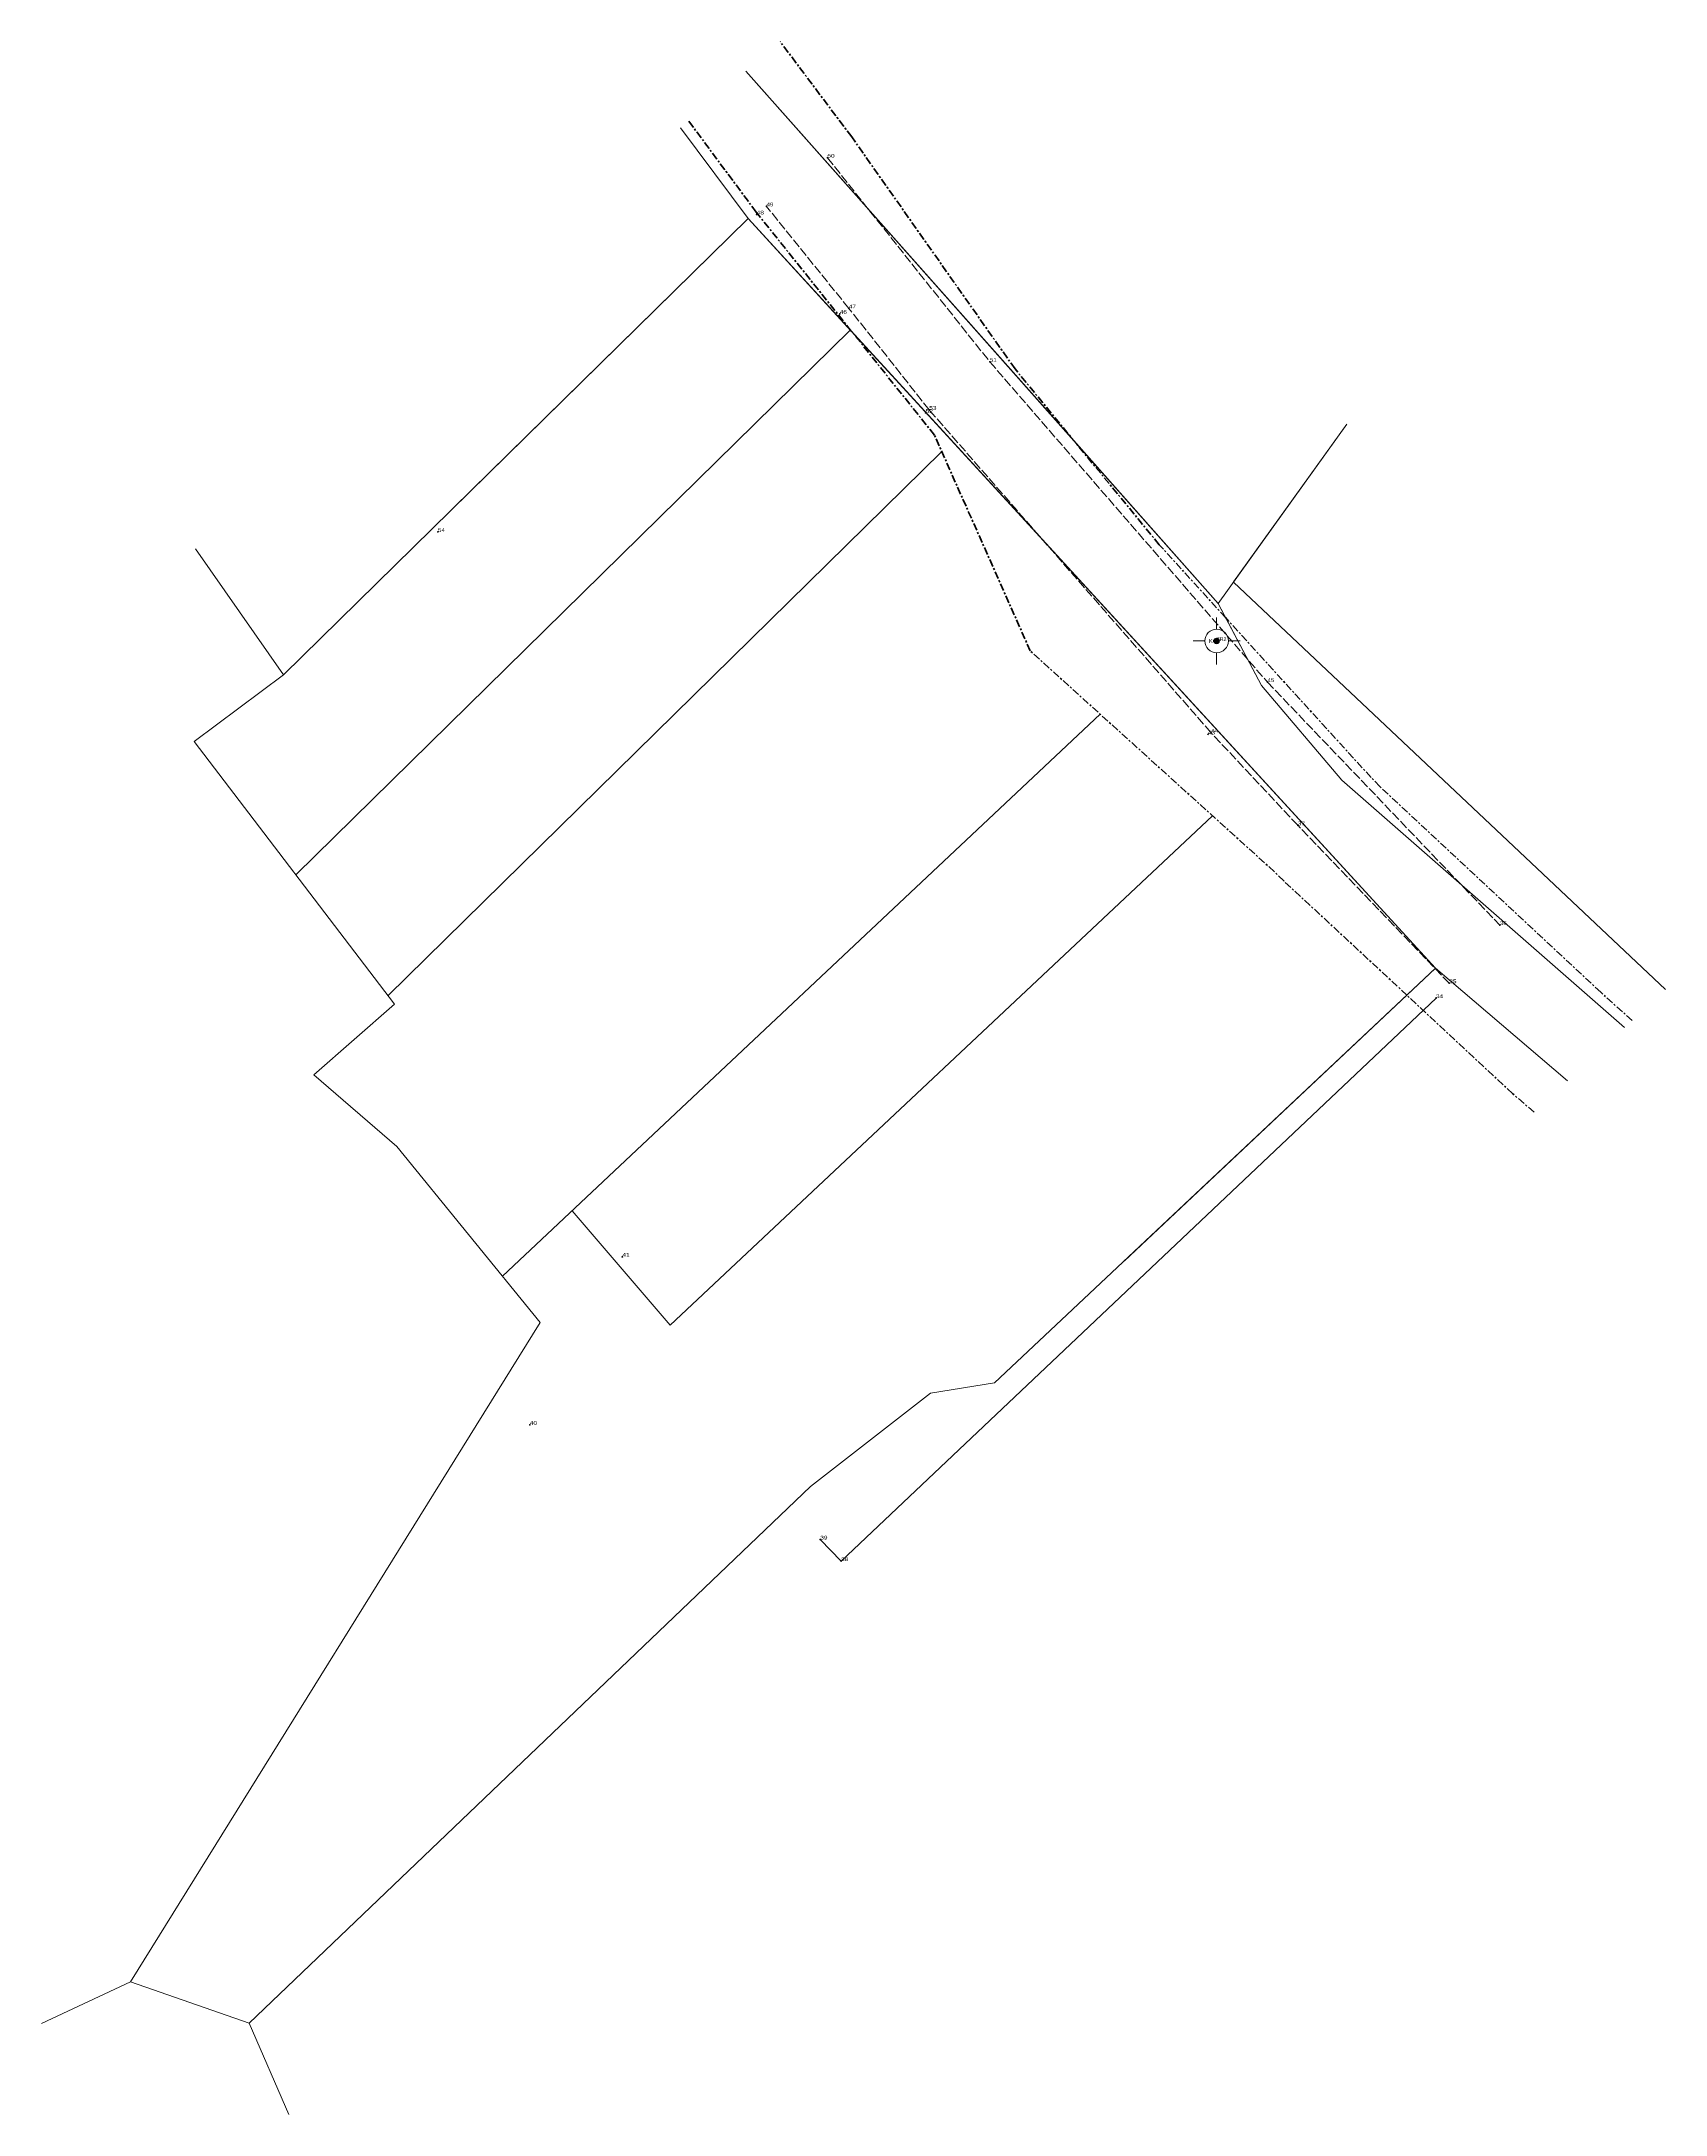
# Model space of a CAD drawing. Header units: metres. Extents: x 551388 to 551474, y 1840867 to 1840977.
import ezdxf
from ezdxf.enums import TextEntityAlignment as Align

# ---------------------------------------------------------------- set-up
doc = ezdxf.new("R2010")
doc.units = ezdxf.units.M
doc.header["$LTSCALE"] = 0.08
doc.header["$PDMODE"] = 32
doc.header["$PDSIZE"] = 0.04
doc.linetypes.add('DOT_DASHED', pattern=[7.7, 5, -1.2, 0.3, -1.2])
doc.linetypes.add('LONG_DASHED', pattern=[7.5, 6, -1.5])
for name, color, linetype, lineweight in [('10', 7, 'Continuous', 13), ('2', 7, 'Continuous', 13), ('23', 7, 'Continuous', 13), ('32', 7, 'Continuous', 13), ('50', 7, 'DOT_DASHED', 40), ('7', 7, 'Continuous', 13)]:
    doc.layers.add(name, color=color, linetype=linetype, lineweight=lineweight)
doc.layers.add('12', color=7, linetype='Continuous')
doc.layers.add('9', color=7, linetype='Continuous')

msp = doc.modelspace()

# ---------------------------------------------------------------- hatches: boundary and pattern name
at = {"layer": '7'}
msp.add_hatch(color=256, dxfattribs=at).paths.add_polyline_path([(551450.23, 1840945.15, 1), (551450.23, 1840945.45, 1)])

# ---------------------------------------------------------------- linework, layer by layer
at = {"layer": '10'}
for p, q in [((551450.31, 1840947.28), (551425.27, 1840975.51)), ((551421.8, 1840972.5), (551425.39, 1840967.69)), ((551430.81, 1840961.79), (551401.4, 1840932.91)), ((551457.14, 1840956.79), (551451.13, 1840948.43)), ((551457.14, 1840956.79), (551451.13, 1840948.43)), ((551435.66, 1840955.34), (551406.29, 1840926.49)), ((551396.08, 1840950.18), (551400.76, 1840943.5)), ((551444.05, 1840941.42), (551412.36, 1840911.63)), ((551450.01, 1840936.04), (551421.26, 1840909.03)), ((551461.84, 1840927.95), (551445.34, 1840912.44)), ((551387.92, 1840872.01), (551392.64, 1840874.22)), ((551392.64, 1840874.22), (551398.94, 1840872.03)), ((551401.03, 1840867.19), (551398.94, 1840872.03))]:
    msp.add_line(p, q, dxfattribs=at)
for points in [[(551425.39, 1840967.69), (551400.76, 1840943.5), (551396.01, 1840939.97)], [(551468.83, 1840921.98), (551461.84, 1840927.95), (551425.39, 1840967.69)], [(551468.83, 1840921.98), (551461.84, 1840927.95), (551425.39, 1840967.69)], [(551471.86, 1840924.81), (551456.86, 1840937.93), (551452.61, 1840942.94), (551450.31, 1840947.28)], [(551471.86, 1840924.81), (551456.86, 1840937.93), (551452.61, 1840942.94), (551450.31, 1840947.28)], [(551396.01, 1840939.97), (551406.64, 1840926.04), (551402.36, 1840922.31)], [(551392.64, 1840874.22), (551414.36, 1840909.17), (551406.77, 1840918.51), (551402.36, 1840922.31)], [(551438.45, 1840905.97), (551435.05, 1840905.42), (551428.7, 1840900.48), (551398.94, 1840872.03)]]:
    msp.add_lwpolyline(points, dxfattribs=at)
at = {"layer": '2'}
for p, q in [((551421.8, 1840972.5), (551425.39, 1840967.69)), ((551421.8, 1840972.5), (551425.39, 1840967.69)), ((551425.39, 1840967.69), (551409.74, 1840952.32)), ((551425.39, 1840967.69), (551409.74, 1840952.32)), ((551457.14, 1840956.79), (551450.31, 1840947.28)), ((551457.14, 1840956.79), (551450.31, 1840947.28))]:
    msp.add_line(p, q, dxfattribs=at)
at = {"layer": '2', "linetype": 'DOT_DASHED', "lineweight": 40}
for points in [[(551442.79, 1840955.76), (551439.54, 1840959.72), (551430.88, 1840972.02), (551427.08, 1840977.08)], [(551442.79, 1840955.76), (551439.54, 1840959.72), (551430.88, 1840972.02), (551427.08, 1840977.08)], [(551430.86, 1840961.73), (551425.82, 1840968.03), (551422.23, 1840972.87)], [(551430.86, 1840961.73), (551425.82, 1840968.03), (551422.23, 1840972.87)], [(551460.32, 1840926.52), (551453.79, 1840932.58), (551453.29, 1840933.07), (551440.35, 1840944.77), (551435.27, 1840956.21), (551430.86, 1840961.73)], [(551460.32, 1840926.52), (551453.79, 1840932.58), (551453.29, 1840933.07), (551440.35, 1840944.77), (551435.27, 1840956.21), (551430.86, 1840961.73)], [(551450.7, 1840946.54), (551447.19, 1840950.4), (551442.79, 1840955.76)], [(551450.7, 1840946.54), (551447.19, 1840950.4), (551442.79, 1840955.76)], [(551472.26, 1840925.18), (551470.59, 1840926.68), (551458.89, 1840937.58), (551458.42, 1840938.06), (551450.7, 1840946.54)], [(551472.26, 1840925.18), (551470.59, 1840926.68), (551458.89, 1840937.58), (551458.42, 1840938.06), (551450.7, 1840946.54)], [(551467.06, 1840920.32), (551465.93, 1840921.3), (551460.32, 1840926.52)], [(551467.06, 1840920.32), (551465.93, 1840921.3), (551460.32, 1840926.52)]]:
    msp.add_lwpolyline(points, dxfattribs=at)
at = {"layer": '2'}
for points in [[(551450.31, 1840947.28), (551442.79, 1840955.76), (551425.27, 1840975.51)], [(551450.31, 1840947.28), (551442.79, 1840955.76), (551425.27, 1840975.51)], [(551468.83, 1840921.98), (551461.84, 1840927.95), (551430.86, 1840961.73), (551425.39, 1840967.69)], [(551468.83, 1840921.98), (551461.84, 1840927.95), (551430.86, 1840961.73), (551425.39, 1840967.69)], [(551471.86, 1840924.81), (551456.86, 1840937.93), (551452.61, 1840942.94), (551450.7, 1840946.54), (551450.31, 1840947.28)], [(551471.86, 1840924.81), (551456.86, 1840937.93), (551452.61, 1840942.94), (551450.7, 1840946.54), (551450.31, 1840947.28)], [(551461.84, 1840927.95), (551460.32, 1840926.52), (551445.34, 1840912.44)], [(551461.84, 1840927.95), (551460.32, 1840926.52), (551445.34, 1840912.44)]]:
    msp.add_lwpolyline(points, dxfattribs=at)
at = {"layer": '23'}
for p, q in [((551450.31, 1840947.28), (551425.27, 1840975.51)), ((551450.31, 1840947.28), (551425.27, 1840975.51)), ((551421.8, 1840972.5), (551425.39, 1840967.69)), ((551421.8, 1840972.5), (551425.39, 1840967.69)), ((551451.12, 1840948.42), (551474.03, 1840926.83)), ((551451.12, 1840948.42), (551474.03, 1840926.83))]:
    msp.add_line(p, q, dxfattribs=at)
at = {"layer": '23', "linetype": 'LONG_DASHED'}
for points in [[(551429.59, 1840970.92), (551438.2, 1840960.1), (551452.92, 1840943.12), (551465.24, 1840930.24)], [(551462.56, 1840927.16), (551454.53, 1840935.53), (551449.93, 1840940.44), (551434.99, 1840957.55), (551430.73, 1840962.93), (551426.36, 1840968.34)]]:
    msp.add_lwpolyline(points, dxfattribs=at)
at = {"layer": '23'}
for points in [[(551468.83, 1840921.98), (551461.84, 1840927.95), (551425.39, 1840967.69)], [(551468.83, 1840921.98), (551461.84, 1840927.95), (551425.39, 1840967.69)], [(551468.83, 1840921.98), (551461.84, 1840927.95), (551425.39, 1840967.69)], [(551468.83, 1840921.98), (551461.84, 1840927.95), (551425.39, 1840967.69)], [(551471.86, 1840924.81), (551456.86, 1840937.93), (551452.61, 1840942.94), (551450.31, 1840947.28)], [(551471.86, 1840924.81), (551456.86, 1840937.93), (551452.61, 1840942.94), (551450.31, 1840947.28)], [(551471.86, 1840924.81), (551456.86, 1840937.93), (551452.61, 1840942.94), (551450.31, 1840947.28)], [(551471.86, 1840924.81), (551456.86, 1840937.93), (551452.61, 1840942.94), (551450.31, 1840947.28)]]:
    msp.add_lwpolyline(points, dxfattribs=at)
at = {"layer": '32'}
for p, q in [((551438.45, 1840905.97), (551461.84, 1840927.95)), ((551416.05, 1840915.1), (551421.26, 1840909.03))]:
    msp.add_line(p, q, dxfattribs=at)
msp.add_lwpolyline([(551461.86, 1840926.37), (551430.32, 1840896.53), (551429.21, 1840897.67)], dxfattribs=at)
at = {"layer": '50'}
for points in [[(551442.79, 1840955.76), (551439.54, 1840959.72), (551430.88, 1840972.02), (551427.08, 1840977.08)], [(551430.86, 1840961.73), (551425.82, 1840968.03), (551422.23, 1840972.87)], [(551460.32, 1840926.52), (551453.79, 1840932.58), (551453.29, 1840933.07), (551440.35, 1840944.77), (551435.27, 1840956.21), (551430.86, 1840961.73)], [(551450.7, 1840946.54), (551447.19, 1840950.4), (551442.79, 1840955.76)], [(551472.26, 1840925.18), (551470.59, 1840926.68), (551458.89, 1840937.58), (551458.42, 1840938.06), (551450.7, 1840946.54)], [(551467.06, 1840920.32), (551465.93, 1840921.3), (551460.32, 1840926.52)]]:
    msp.add_lwpolyline(points, dxfattribs=at)
at = {"layer": '7'}
for p, q in [((551450.22, 1840945.93), (551450.22, 1840946.55)), ((551449.6, 1840945.3), (551448.98, 1840945.3)), ((551450.22, 1840944.05), (551450.22, 1840944.68)), ((551451.48, 1840945.3), (551450.85, 1840945.3))]:
    msp.add_line(p, q, dxfattribs=at)
for radius in [0.625, 0.15]:
    msp.add_circle((551450.23, 1840945.3), radius, dxfattribs=at)
for p in [(551429.59, 1840970.92), (551425.84, 1840967.91), (551426.36, 1840968.34), (551430.25, 1840962.64), (551430.73, 1840962.93), (551438.2, 1840960.1), (551434.99, 1840957.55), (551434.8, 1840957.39), (551408.94, 1840951.08), (551452.92, 1840943.12), (551449.77, 1840940.35), (551449.93, 1840940.44), (551454.53, 1840935.53), (551465.24, 1840930.24), (551462.56, 1840927.16), (551461.86, 1840926.37), (551418.72, 1840912.66), (551413.81, 1840903.75), (551429.21, 1840897.67), (551430.32, 1840896.53)]:
    msp.add_point(p, dxfattribs=at)

# ---------------------------------------------------------------- texts
at = {"layer": '12'}
for s, width, p in [('50', 1.3, (551429.59, 1840970.92)), ('49', 1.25, (551426.36, 1840968.34)), ('48', 1.3, (551425.84, 1840967.91)), ('47', 1.25, (551430.73, 1840962.93)), ('46', 1.25, (551430.25, 1840962.64)), ('51', 1.25, (551438.2, 1840960.1)), ('52', 1.3, (551434.8, 1840957.39)), ('53', 1.3, (551434.99, 1840957.55)), ('54', 1.25, (551408.94, 1840951.08)), ('45', 1.25, (551452.92, 1840943.12)), ('43', 1.25, (551449.77, 1840940.35)), ('44', 1.3, (551449.93, 1840940.44)), ('37', 1.3, (551454.53, 1840935.53)), ('36', 1.25, (551465.24, 1840930.24)), ('35', 1.3, (551462.56, 1840927.16)), ('34', 1.25, (551461.86, 1840926.37)), ('41', 1.3, (551418.72, 1840912.66)), ('40', 1.3, (551413.81, 1840903.75)), ('39', 1.3, (551429.21, 1840897.67)), ('38', 1.25, (551430.32, 1840896.53))]:
    msp.add_text(s, height=0.2, dxfattribs=dict(at, width=width)).set_placement(p)
at = {"layer": '7', "width": 1.05}
msp.add_text('TR2', height=0.2, dxfattribs=at).set_placement((551450.22, 1840945.3))
at = {"layer": '9', "width": 1.1}
msp.add_text('KC', height=0.2, dxfattribs=at).set_placement((551450.23, 1840945.2), align=Align.RIGHT)

doc.saveas('drawing.dxf')
